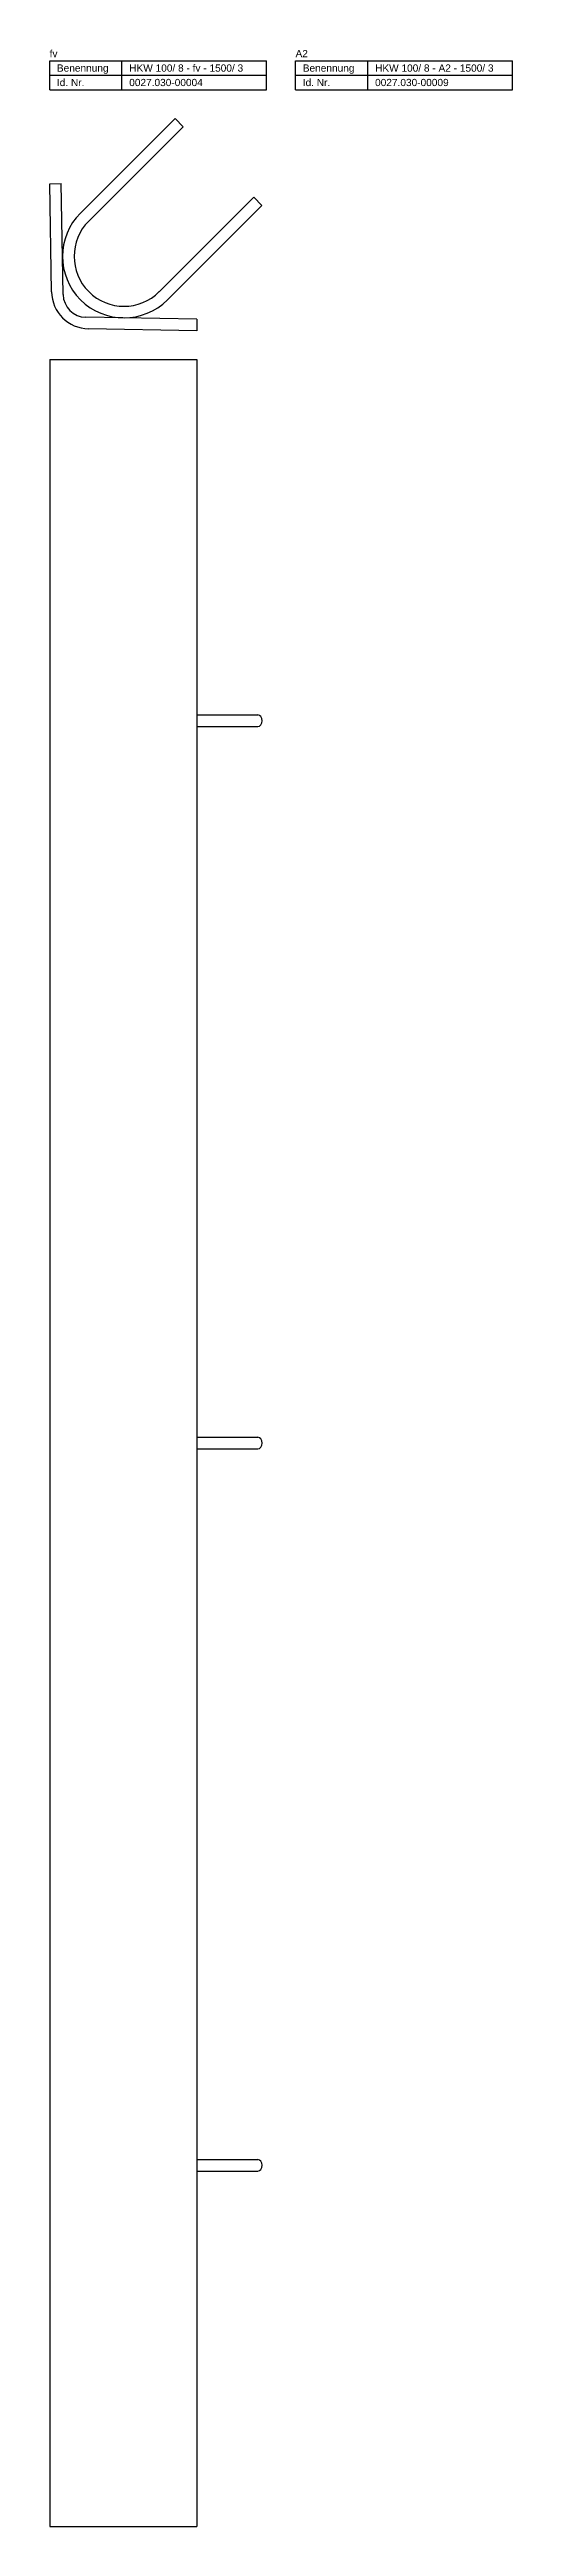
# Model space of a CAD drawing. Header units: millimetres. Extents: x 1092 to 2892, y 359 to 2574.
# Drawn here: x 2202 to 2522, y 859 to 2574 of the extents above; entities that cross this region are included whole.
import ezdxf

# ---------------------------------------------------------------- set-up
doc = ezdxf.new("R2010")
doc.units = ezdxf.units.MM
doc.header["$LTSCALE"] = 5
doc.layers.add('HALFEN', color=2, linetype='CONTINUOUS')
doc.styles.add('ARIAL50', font='ARIAL.TTF', dxfattribs={"height": 5})

msp = doc.modelspace()

# ---------------------------------------------------------------- texts
at = {"layer": 'HALFEN', "style": 'ARIAL50'}
for s, p in [('fv', (2202.3, 2568.7)), ('A2', (2372.3, 2568.7)), ('Benennung', (2207.3, 2558.7)), ('HKW 100/ 8 - fv - 1500/ 3', (2257.3, 2558.7)), ('Benennung', (2377.3, 2558.7)), ('HKW 100/ 8 - A2 - 1500/ 3', (2427.3, 2558.7)), ('Id. Nr.', (2207.3, 2548.7)), ('0027.030-00004', (2257.3, 2548.7)), ('Id. Nr.', (2377.3, 2548.7)), ('0027.030-00009', (2427.3, 2548.7))]:
    msp.add_text(s, height=5, dxfattribs=at).set_placement(p)

# ---------------------------------------------------------------- linework, layer by layer
at = {"layer": 'HALFEN'}
for p, q in [((2202.3, 2566.2), (2352.3, 2566.2)), ((2202.3, 2546.2), (2202.3, 2566.2)), ((2202.3, 2556.2), (2352.3, 2556.2)), ((2252.3, 2546.2), (2252.3, 2566.2)), ((2352.3, 2546.2), (2352.3, 2566.2)), ((2372.3, 2566.2), (2522.3, 2566.2)), ((2372.3, 2546.2), (2372.3, 2566.2)), ((2372.3, 2556.2), (2522.3, 2556.2)), ((2422.3, 2546.2), (2422.3, 2566.2)), ((2522.3, 2546.2), (2522.3, 2566.2)), ((2202.3, 2546.2), (2352.3, 2546.2)), ((2372.3, 2546.2), (2522.3, 2546.2)), ((2223.6, 2460.8), (2289, 2526.2)), ((2229.3, 2455.2), (2294.7, 2520.6)), ((2289, 2526.2), (2294.7, 2520.6)), ((2202.3, 2481.1), (2210.2, 2481.3)), ((2203.6, 2406.3), (2202.3, 2481.1)), ((2211.6, 2404.5), (2210.2, 2481.3)), ((2278.1, 2406.4), (2343.5, 2471.8)), ((2343.5, 2471.8), (2349.1, 2466.1)), ((2283.7, 2400.7), (2349.1, 2466.1)), ((2304.1, 2387.4), (2227.3, 2388.8)), ((2304.1, 2387.4), (2304, 2379.4)), ((2304, 2379.4), (2229.1, 2380.7)), ((2202.3, 2359.4), (2202.3, 859.4)), ((2202.3, 2359.4), (2304.1, 2359.4)), ((2304, 2359.4), (2304, 859.4)), ((2304.1, 2359.4), (2304.1, 859.4)), ((2304.1, 2113.4), (2346.3, 2113.4)), ((2304.1, 2105.4), (2346.3, 2105.4)), ((2304.1, 1613.4), (2346.3, 1613.4)), ((2304.1, 1605.4), (2346.3, 1605.4)), ((2304.1, 1113.4), (2346.3, 1113.4)), ((2304.1, 1105.4), (2346.3, 1105.4)), ((2202.3, 859.4), (2304.1, 859.4))]:
    msp.add_line(p, q, dxfattribs=at)
for centre, radius, start, end in [((2253.7, 2430.8), 42.5, 135, 315), ((2253.7, 2430.8), 34.5, 135, 315), ((2229.6, 2406.7), 26, 181, 269), ((2227.6, 2404.7), 16, 181, 269)]:
    msp.add_arc(centre, radius, start, end, dxfattribs=at)
for centre in [(2346.3, 2109.4), (2346.3, 1609.4), (2346.3, 1109.4)]:
    msp.add_ellipse(centre, major_axis=(0, 4), ratio=0.707107, start_param=3.141593, end_param=6.283185, dxfattribs=at)

msp.set_redraw_order([(e.dxf.handle, doc.entitydb.next_handle()) for e in msp.query("TEXT MTEXT ATTDEF DIMENSION ARC_DIMENSION")])  # texts and dimensions are drawn at this point

doc.saveas('drawing.dxf')
